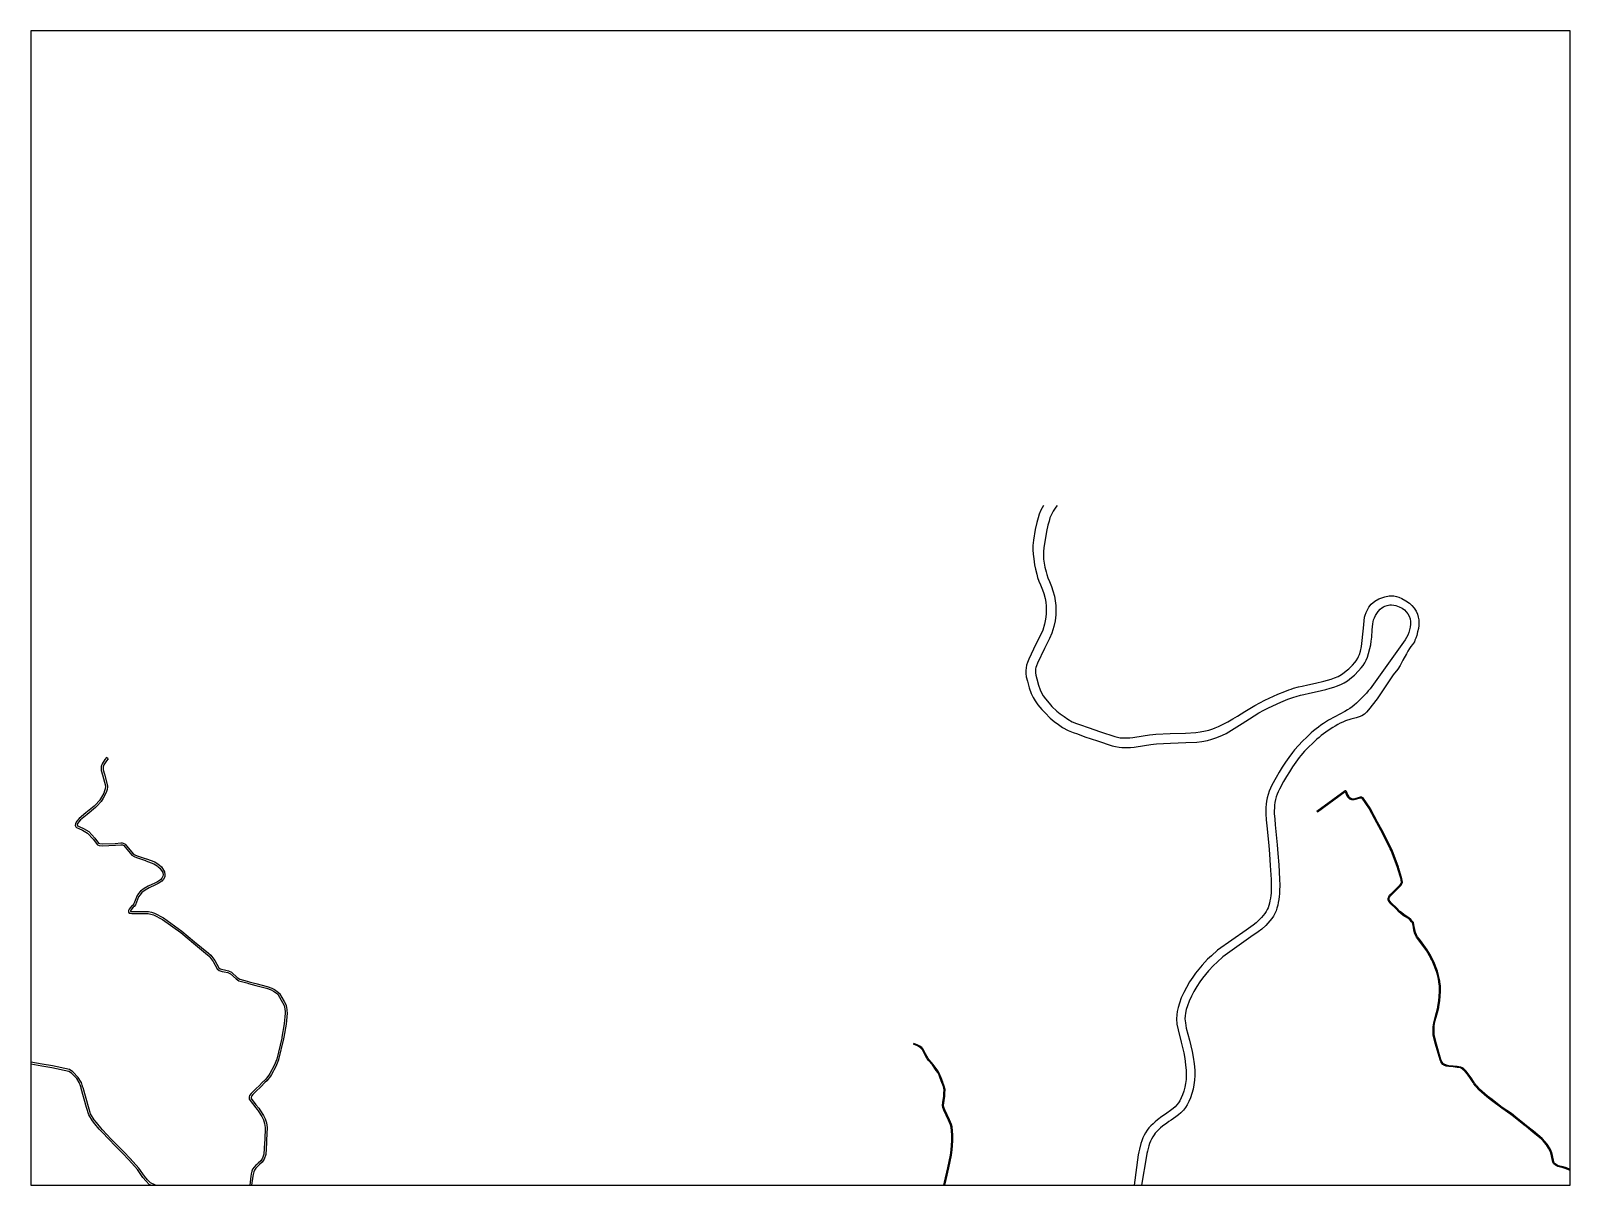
# Model space of a CAD drawing. Header units: metres. Extents: x 8000 to 12000, y -96000 to -95400.
# Drawn here: x 8000 to 8800, y -96000 to -95400 of the extents above; entities that cross this region are included whole.
import ezdxf

# ---------------------------------------------------------------- set-up
doc = ezdxf.new("R2010")
doc.units = ezdxf.units.M
doc.header["$LTSCALE"] = 2.5
doc.layers.add('図郭', color=7, linetype='Continuous')
doc.layers.add('道路', color=7, linetype='Continuous')

msp = doc.modelspace()

# ---------------------------------------------------------------- linework, layer by layer
at = {"layer": '図郭'}
msp.add_lwpolyline([(8000, -96000), (8800, -96000), (8800, -95400), (8000, -95400)], close=True, dxfattribs=at)
at = {"layer": '道路'}
for points in [[(8526.2, -95646.72), (8524.86, -95649.2), (8524.07, -95651.21), (8523.48, -95653.18), (8522.82, -95655.54), (8521.99, -95659.18), (8521.08, -95664.66), (8520.82, -95667.51), (8520.8, -95669.85), (8520.93, -95672.1), (8521.25, -95674.49), (8521.69, -95677.56), (8522.13, -95679.8), (8522.75, -95682.38), (8523.21, -95684.13), (8523.88, -95686.05), (8524.68, -95688.04), (8525.71, -95690.57), (8526.37, -95692.52), (8527.07, -95695.05), (8527.42, -95696.97), (8527.63, -95699.1), (8527.71, -95701.14), (8527.66, -95703.19), (8527.32, -95705.79), (8526.81, -95708.45), (8525.87, -95711.44), (8524.89, -95713.79), (8522.38, -95718.8), (8518.69, -95726.55), (8517.93, -95728.28), (8517.46, -95729.63), (8517.22, -95731.08), (8517.12, -95732.46), (8517.14, -95734.1), (8517.34, -95735.77), (8517.89, -95738.03), (8518.85, -95741.52), (8519.86, -95744.41), (8520.92, -95746.54), (8521.99, -95748.31), (8523.37, -95750.32), (8525.41, -95752.74), (8527.07, -95754.56), (8529.75, -95757.26), (8531.85, -95759.01), (8534.06, -95760.53), (8536.15, -95762.08), (8539.07, -95763.66), (8541.67, -95764.65), (8543.87, -95765.44), (8547.77, -95766.88), (8554.34, -95769.07), (8562, -95771.61), (8563.67, -95772.04), (8565.57, -95772.38), (8567.04, -95772.49), (8568.38, -95772.53), (8569.9, -95772.5), (8571.51, -95772.44), (8573.34, -95772.25), (8578.77, -95771.44), (8582.03, -95770.91), (8583.53, -95770.74), (8584.97, -95770.66), (8592.32, -95770.25), (8600.27, -95769.96), (8605.88, -95769.65), (8608.5, -95769.32), (8611.57, -95768.79), (8613.7, -95768.25), (8615.91, -95767.45), (8617.27, -95766.98), (8619.24, -95766.16), (8621.24, -95765.16), (8629.45, -95759.95), (8633.3, -95757.54), (8635.78, -95756), (8638.26, -95754.54), (8640.76, -95753.15), (8643.29, -95751.85), (8649.64, -95748.91), (8653.28, -95747.44), (8655.34, -95746.73), (8656.41, -95746.31), (8657.5, -95745.95), (8659.82, -95745.31), (8661.64, -95744.88), (8664.58, -95744.18), (8668.48, -95743.39), (8673.05, -95742.35), (8675.18, -95741.74), (8677.18, -95741.13), (8679.06, -95740.41), (8681.22, -95739.58), (8682.59, -95738.81), (8684.26, -95737.77), (8686.33, -95736.13), (8687.94, -95734.88), (8690.02, -95732.67), (8691.41, -95731.15), (8692.34, -95729.91), (8693.33, -95728.42), (8694.02, -95727.15), (8694.67, -95725.57), (8695.22, -95723.67), (8695.88, -95721.04), (8696.33, -95719.11), (8696.61, -95717.25), (8696.89, -95715.21), (8697.14, -95711.28), (8697.43, -95708.15), (8697.81, -95706.2), (8698.24, -95705.05), (8698.8, -95703.94), (8699.54, -95702.79), (8700.25, -95701.79), (8701.3, -95700.62), (8702.04, -95699.91), (8702.92, -95699.37), (8703.69, -95699.06), (8704.85, -95698.68), (8706.26, -95698.38), (8707.18, -95698.41), (8708.32, -95698.55), (8709.36, -95698.75), (8711.11, -95699.34), (8712.69, -95700.09), (8713.83, -95700.95), (8714.83, -95701.94), (8715.68, -95703.09), (8716.38, -95704.32), (8716.81, -95705.64), (8716.96, -95707.03), (8716.93, -95708.47), (8716.78, -95709.9), (8716.48, -95711.31), (8716.07, -95712.7), (8715.56, -95714.04), (8714.91, -95715.34), (8714.16, -95716.59), (8713.34, -95717.81), (8712.48, -95719.01), (8710.75, -95721.42), (8708.15, -95725.06), (8704.67, -95729.9), (8697.75, -95739.59), (8695.97, -95741.95), (8695.03, -95743.09), (8694.05, -95744.19), (8692.07, -95746.4), (8691.05, -95747.46), (8689.99, -95748.48), (8688.91, -95749.47), (8687.8, -95750.43), (8686.63, -95751.34), (8685.44, -95752.2), (8684.21, -95753), (8682.95, -95753.75), (8680.36, -95755.2), (8677.76, -95756.61), (8674.34, -95758.36), (8671.73, -95760.05), (8670.43, -95760.96), (8669.16, -95761.89), (8667.91, -95762.86), (8666.67, -95763.87), (8665.46, -95764.91), (8664.28, -95765.98), (8663.13, -95767.07), (8660.96, -95769.22), (8658.8, -95771.43), (8656.68, -95773.77), (8655.6, -95775.07), (8653.73, -95777.62), (8651.99, -95780.19), (8650.33, -95782.78), (8648.73, -95785.41), (8647.2, -95788.08), (8644.99, -95792.12), (8644.25, -95793.62), (8643.56, -95795.21), (8642.97, -95796.9), (8642.52, -95798.63), (8642.21, -95800.31), (8641.97, -95801.98), (8641.84, -95803.69), (8641.8, -95805.36), (8641.83, -95807.01), (8642.05, -95810.15), (8642.36, -95813.17), (8643.39, -95823.47), (8643.71, -95827.87), (8644.1, -95833.8), (8644.53, -95841.18), (8644.62, -95844.04), (8644.6, -95846.86), (8644.53, -95848.14), (8644.38, -95849.45), (8644.18, -95850.84), (8643.97, -95852.21), (8643.71, -95853.48), (8643.39, -95854.69), (8643.01, -95855.8), (8642.58, -95856.78), (8642.01, -95857.75), (8641.32, -95858.76), (8640.5, -95859.83), (8639.62, -95860.92), (8638.76, -95861.8), (8636.83, -95863.58), (8635.19, -95864.84), (8631.54, -95867.38), (8616.71, -95877.89), (8613.55, -95880.75), (8611.58, -95882.58), (8608.73, -95885.55), (8606.93, -95887.67), (8605.32, -95889.85), (8603.97, -95891.8), (8602.23, -95894.3), (8600.55, -95897.26), (8599.24, -95899.88), (8597.9, -95902.65), (8596.91, -95905.37), (8596.2, -95907.64), (8595.79, -95909.78), (8595.54, -95911.41), (8595.37, -95913.6), (8595.65, -95916.31), (8596.19, -95919.31), (8597.9, -95925.61), (8599.13, -95931.2), (8599.65, -95934.2), (8600.15, -95937.44), (8600.47, -95940.4), (8600.48, -95942.9), (8600.38, -95945.08), (8600.11, -95947.1), (8599.71, -95949.01), (8599.18, -95951.05), (8598.58, -95952.97), (8597.89, -95954.53), (8597.12, -95956.06), (8596.44, -95957.1), (8595.62, -95958.15), (8594.62, -95959.27), (8593.61, -95960.19), (8592.34, -95961.21), (8590.37, -95962.57), (8589.12, -95963.38), (8587.86, -95964.22), (8585.45, -95966.03), (8584.3, -95967.01), (8583.19, -95968.02), (8582.08, -95969.06), (8581.04, -95970.19), (8580.14, -95971.42), (8579.36, -95972.72), (8578.62, -95974.05), (8577.96, -95975.43), (8577.4, -95976.86), (8576.92, -95978.31), (8576.14, -95981.2), (8575.8, -95982.65), (8575.51, -95984.13), (8573.47, -96000)], [(8533.43, -95646.72), (8532.7, -95647.67), (8531.3, -95649.7), (8530.22, -95651.69), (8529.65, -95653.14), (8529.15, -95654.82), (8528.54, -95656.99), (8527.78, -95660.32), (8526.92, -95665.56), (8526.49, -95668.54), (8526.29, -95670.79), (8526.26, -95672.77), (8526.36, -95674.6), (8526.63, -95676.76), (8527.02, -95678.73), (8527.6, -95681.17), (8528, -95682.67), (8528.56, -95684.29), (8529.32, -95686.17), (8530.39, -95688.82), (8531.15, -95691.04), (8531.94, -95693.93), (8532.38, -95696.27), (8532.62, -95698.76), (8532.71, -95701.1), (8532.65, -95703.57), (8532.26, -95706.59), (8531.66, -95709.68), (8530.58, -95713.16), (8529.44, -95715.88), (8526.87, -95721), (8523.24, -95728.62), (8522.59, -95730.12), (8522.32, -95730.88), (8522.19, -95731.66), (8522.12, -95732.6), (8522.14, -95733.77), (8522.27, -95734.89), (8522.73, -95736.77), (8523.62, -95740.02), (8524.48, -95742.46), (8525.3, -95744.13), (8526.19, -95745.6), (8527.35, -95747.28), (8529.18, -95749.45), (8530.69, -95751.12), (8533.14, -95753.58), (8534.87, -95755.02), (8536.96, -95756.46), (8538.84, -95757.85), (8541.16, -95759.11), (8543.4, -95759.96), (8545.58, -95760.74), (8549.43, -95762.16), (8555.92, -95764.33), (8563.4, -95766.81), (8564.73, -95767.15), (8566.2, -95767.41), (8567.3, -95767.49), (8568.42, -95767.53), (8569.76, -95767.5), (8571.15, -95767.45), (8572.71, -95767.29), (8578, -95766.5), (8581.34, -95765.96), (8583.1, -95765.75), (8584.69, -95765.66), (8592.09, -95765.26), (8600.03, -95764.97), (8605.43, -95764.67), (8607.77, -95764.38), (8610.53, -95763.9), (8612.23, -95763.47), (8614.24, -95762.74), (8615.49, -95762.31), (8617.16, -95761.61), (8619.02, -95760.68), (8622, -95759.1), (8624.61, -95757.68), (8627.17, -95756.18), (8630.97, -95753.81), (8633.5, -95752.24), (8636.07, -95750.72), (8638.69, -95749.27), (8641.36, -95747.9), (8648, -95744.82), (8651.73, -95743.32), (8653.83, -95742.59), (8654.92, -95742.17), (8656.21, -95741.74), (8658.73, -95741.04), (8660.63, -95740.6), (8663.63, -95739.88), (8667.56, -95739.09), (8671.95, -95738.08), (8673.93, -95737.52), (8675.75, -95736.96), (8677.48, -95736.3), (8679.34, -95735.59), (8680.35, -95735.02), (8681.72, -95734.17), (8683.61, -95732.67), (8684.97, -95731.61), (8686.8, -95729.67), (8688.03, -95728.34), (8688.74, -95727.38), (8689.56, -95726.14), (8690.05, -95725.25), (8690.51, -95724.12), (8690.97, -95722.52), (8691.61, -95720), (8692.55, -95710.52), (8692.86, -95706.65), (8693.09, -95704.84), (8693.42, -95703.67), (8693.98, -95702.3), (8694.65, -95700.98), (8695.36, -95699.53), (8696.6, -95698.06), (8698.5, -95696.46), (8700.55, -95695.22), (8702.12, -95694.68), (8703.63, -95694.18), (8705.86, -95693.74), (8707.26, -95693.63), (8708.37, -95693.74), (8709.76, -95694.02), (8711.02, -95694.39), (8712.51, -95695.1), (8714.51, -95696.22), (8716.4, -95697.57), (8717.66, -95698.68), (8718.96, -95700.09), (8719.98, -95701.7), (8720.57, -95703.15), (8721.05, -95704.72), (8721.27, -95706.11), (8721.31, -95707.68), (8721.27, -95709.16), (8721.08, -95710.73), (8720.68, -95712.41), (8720.25, -95714.26), (8719.76, -95715.71), (8719.33, -95716.75), (8719.01, -95717.58), (8718.56, -95718.35), (8718.12, -95719.04), (8717.26, -95720.01), (8716.54, -95720.99), (8715.68, -95722.35), (8714.89, -95723.85), (8713.02, -95727.12), (8711.61, -95729.87), (8710.38, -95731.76), (8707.98, -95734.81), (8699.62, -95747.13), (8695.21, -95752.99), (8694.22, -95754.17), (8693.05, -95755.22), (8691.73, -95756.04), (8690.27, -95756.61), (8688.81, -95757.03), (8685.95, -95757.82), (8683.14, -95758.71), (8681.81, -95759.27), (8680.51, -95759.91), (8679.21, -95760.6), (8677.93, -95761.33), (8676.67, -95762.09), (8674.19, -95763.7), (8672.99, -95764.54), (8671.81, -95765.41), (8670.64, -95766.31), (8669.49, -95767.24), (8668.37, -95768.21), (8667.27, -95769.2), (8666.19, -95770.22), (8664.08, -95772.32), (8662, -95774.45), (8660.01, -95776.65), (8659.08, -95777.78), (8657.33, -95780.16), (8655.67, -95782.62), (8654.07, -95785.11), (8652.52, -95787.65), (8651.04, -95790.23), (8648.89, -95794.15), (8648.25, -95795.47), (8647.66, -95796.81), (8647.18, -95798.19), (8646.82, -95799.59), (8646.55, -95801.02), (8646.35, -95802.46), (8646.24, -95803.91), (8646.2, -95805.37), (8646.23, -95806.82), (8646.44, -95809.77), (8646.74, -95812.73), (8647.77, -95823.09), (8648.1, -95827.56), (8648.5, -95833.53), (8648.93, -95840.99), (8649.02, -95843.99), (8649, -95846.99), (8648.92, -95848.51), (8648.75, -95850.01), (8648.53, -95851.5), (8648.3, -95853), (8647.99, -95854.49), (8647.6, -95855.95), (8647.12, -95857.39), (8646.5, -95858.79), (8645.73, -95860.11), (8644.89, -95861.34), (8643.95, -95862.55), (8642.92, -95863.84), (8641.82, -95864.96), (8639.67, -95866.94), (8637.8, -95868.39), (8634.07, -95870.98), (8619.47, -95881.33), (8616.53, -95883.99), (8614.67, -95885.72), (8612, -95888.5), (8610.39, -95890.4), (8608.9, -95892.41), (8607.58, -95894.31), (8605.95, -95896.64), (8604.44, -95899.32), (8603.19, -95901.82), (8601.95, -95904.36), (8601.08, -95906.78), (8600.48, -95908.72), (8600.12, -95910.53), (8599.91, -95911.91), (8599.79, -95913.54), (8600.01, -95915.69), (8600.48, -95918.34), (8602.17, -95924.56), (8603.47, -95930.45), (8603.99, -95933.49), (8604.52, -95936.87), (8604.87, -95940.16), (8604.88, -95943), (8604.76, -95945.47), (8604.45, -95947.84), (8603.99, -95950.02), (8603.41, -95952.26), (8602.71, -95954.51), (8601.87, -95956.41), (8600.94, -95958.26), (8600.02, -95959.67), (8598.99, -95960.98), (8597.69, -95962.44), (8596.45, -95963.48), (8595.12, -95964.49), (8592.7, -95966.19), (8591.48, -95966.97), (8590.36, -95967.73), (8588.14, -95969.39), (8587.14, -95970.24), (8586.11, -95971.18), (8585.14, -95972.09), (8584.37, -95972.93), (8583.73, -95973.8), (8583.09, -95974.87), (8582.45, -95976.02), (8581.91, -95977.16), (8581.44, -95978.32), (8581.04, -95979.54), (8580.31, -95982.26), (8580, -95983.56), (8579.76, -95984.81), (8577.22, -96000)], [(8039.42, -95777.78), (8038.47, -95778.8), (8037.08, -95780.99), (8036.6, -95782.39), (8036.53, -95783.89), (8036.66, -95784.41), (8037.25, -95786.63), (8038.81, -95792.51), (8038.79, -95792.82), (8038.69, -95794.07), (8038.36, -95795.08), (8037.99, -95796.17), (8036.72, -95798.37), (8035.74, -95800.05), (8033.59, -95802.34), (8032.93, -95803.03), (8028.69, -95806.47), (8025.18, -95809.37), (8024, -95810.78), (8023.2, -95812.01), (8023.12, -95812.98), (8023.42, -95813.7), (8023.81, -95814.12), (8025.02, -95814.64), (8026.93, -95815.46), (8029.47, -95816.95), (8032.47, -95820.22), (8034.65, -95823.09), (8035.62, -95823.44), (8037.08, -95823.63), (8043.97, -95823.32), (8046.84, -95823.04), (8047.29, -95823.09), (8047.7, -95823.15), (8048.37, -95823.52), (8052.49, -95828.51), (8053.65, -95829.17), (8054.94, -95829.74), (8059.61, -95831.31), (8059.78, -95831.37), (8063.99, -95832.88), (8065.66, -95833.92), (8066.24, -95834.45), (8067.12, -95835.25), (8068.56, -95837.49), (8068.73, -95838.65), (8068.64, -95839.41), (8068.09, -95840.41), (8067.48, -95841.3), (8065.8, -95842.3), (8064.4, -95842.97), (8061, -95844.58), (8058.9, -95845.83), (8057.1, -95847.18), (8056.01, -95848.4), (8055.1, -95849.71), (8054.57, -95851.23), (8053.63, -95853.79), (8052.84, -95854.54), (8052.46, -95854.88), (8051.11, -95856.52), (8050.73, -95857.26), (8050.72, -95857.31), (8050.84, -95858.06), (8051.21, -95858.57), (8051.84, -95858.65), (8052.47, -95858.7), (8052.85, -95858.72), (8061.07, -95858.8), (8062.43, -95859.04), (8063.85, -95859.47), (8068.52, -95861.91), (8077.89, -95868.68), (8084.51, -95874.23), (8091.75, -95880.19), (8092.78, -95881.04), (8094.76, -95883.8), (8096.94, -95887.6), (8097.91, -95888.46), (8099.49, -95888.87), (8100.54, -95889.09), (8102.33, -95889.46), (8103.73, -95890.18), (8106.69, -95892.73), (8108.12, -95893.86), (8112.2, -95894.9), (8113.21, -95895.17), (8117, -95896.17)], [(8040.15, -95778.46), (8039.26, -95779.41), (8037.98, -95781.43), (8037.59, -95782.58), (8037.53, -95783.78), (8037.63, -95784.15), (8038.22, -95786.37), (8039.82, -95792.42), (8039.79, -95792.9), (8039.68, -95794.27), (8039.3, -95795.4), (8038.91, -95796.58), (8037.58, -95798.87), (8036.55, -95800.65), (8034.32, -95803.02), (8033.62, -95803.77), (8029.32, -95807.25), (8025.88, -95810.08), (8024.81, -95811.37), (8024.18, -95812.35), (8024.13, -95812.83), (8024.27, -95813.15), (8024.4, -95813.28), (8025.42, -95813.72), (8027.38, -95814.57), (8030.1, -95816.16), (8033.24, -95819.58), (8035.27, -95822.25), (8035.86, -95822.46), (8037.13, -95822.62), (8043.9, -95822.32), (8046.85, -95822.03), (8047.41, -95822.1), (8048.02, -95822.18), (8049.02, -95822.74), (8053.14, -95827.73), (8054.1, -95828.27), (8055.3, -95828.8), (8059.93, -95830.37), (8060.11, -95830.43), (8064.43, -95831.98), (8066.26, -95833.12), (8066.91, -95833.71), (8067.89, -95834.6), (8069.52, -95837.13), (8069.74, -95838.64), (8069.61, -95839.72), (8068.94, -95840.94), (8068.18, -95842.05), (8066.27, -95843.18), (8064.83, -95843.87), (8061.47, -95845.46), (8059.46, -95846.66), (8057.78, -95847.92), (8056.79, -95849.02), (8056, -95850.17), (8055.51, -95851.56), (8054.49, -95854.35), (8053.66, -95855.15), (8053.19, -95855.56), (8051.95, -95857.07), (8051.76, -95857.47), (8051.78, -95857.64), (8051.94, -95857.66), (8052.54, -95857.7), (8052.89, -95857.72), (8061.16, -95857.8), (8062.67, -95858.07), (8064.23, -95858.54), (8069.05, -95861.05), (8078.51, -95867.89), (8085.15, -95873.46), (8092.39, -95879.42), (8093.51, -95880.35), (8095.6, -95883.26), (8097.73, -95886.95), (8098.4, -95887.55), (8099.72, -95887.89), (8100.75, -95888.11), (8102.67, -95888.51), (8104.29, -95889.35), (8107.32, -95891.96), (8108.57, -95892.94), (8112.45, -95893.94), (8113.47, -95894.21), (8117, -95895.14)], [(8040.15, -95778.46), (8039.42, -95777.78)], [(8749.53, -95946.69), (8748.1, -95944.54), (8746.64, -95942.36), (8745.34, -95940.85), (8744.02, -95939.65), (8743, -95939.05), (8741.24, -95938.81), (8739.18, -95938.55), (8736.86, -95938.38), (8735.61, -95938.05), (8734.29, -95937.56), (8733.86, -95937.3), (8732.96, -95936.25), (8732.87, -95936.11), (8732.36, -95934.89), (8732.35, -95934.85), (8730.05, -95926.76), (8728.82, -95922.01), (8728.78, -95919.87), (8728.79, -95919.55), (8728.82, -95917.62), (8729.05, -95915.53), (8730.47, -95910.15), (8731.17, -95907.48), (8731.23, -95907.15), (8731.78, -95904.09), (8732.1, -95899.31), (8732.04, -95896.49), (8731.75, -95894.33), (8731.67, -95893.93), (8731.13, -95891.14), (8730.59, -95888.97), (8728.6, -95884.05), (8727.97, -95882.73), (8727.65, -95882.14), (8726.88, -95880.77), (8725.3, -95877.96), (8721.73, -95873.18), (8720.17, -95871.1), (8719.58, -95870.05), (8719.13, -95868.78), (8718.73, -95867.21), (8718.31, -95864.85), (8718.07, -95863.7), (8717.57, -95863.09), (8716.81, -95862.24), (8715.92, -95861.44), (8714.02, -95860.3), (8713.18, -95859.77), (8711.93, -95858.71), (8711.18, -95858.07), (8709.31, -95856.24), (8706.84, -95853.82), (8706.72, -95853.68), (8705.91, -95852.62), (8705.44, -95851.73), (8705.4, -95850.84), (8705.68, -95850.09), (8706.12, -95849.27), (8707.59, -95847.85), (8711.62, -95843.94), (8712.1, -95843.18), (8712.26, -95842.57), (8712.23, -95841.47), (8712.08, -95840.99), (8710.42, -95835.51), (8710.22, -95834.95), (8706.98, -95826.11), (8706.49, -95825.12), (8703.37, -95818.77), (8701.6, -95815.49), (8699.49, -95811.6), (8695.72, -95804.61), (8695.53, -95804.34)], [(8750.13, -95946.69), (8748.51, -95944.26), (8747.04, -95942.05), (8745.7, -95940.5), (8744.31, -95939.24), (8743.17, -95938.57), (8741.31, -95938.31), (8739.23, -95938.05), (8736.94, -95937.88), (8735.76, -95937.57), (8734.51, -95937.11), (8734.19, -95936.91), (8733.36, -95935.95), (8733.32, -95935.88), (8732.83, -95934.73), (8730.53, -95926.63), (8729.32, -95921.95), (8729.28, -95919.87), (8729.29, -95919.56), (8729.32, -95917.65), (8729.54, -95915.62), (8730.95, -95910.29), (8731.66, -95907.59), (8731.72, -95907.24), (8732.28, -95904.15), (8732.6, -95899.32), (8732.54, -95896.45), (8732.24, -95894.25), (8732.16, -95893.84), (8731.62, -95891.03), (8731.07, -95888.82), (8729.06, -95883.84), (8728.42, -95882.5), (8728.08, -95881.9), (8727.32, -95880.52), (8725.72, -95877.69), (8722.13, -95872.88), (8720.59, -95870.83), (8720.04, -95869.84), (8719.61, -95868.64), (8719.22, -95867.1), (8718.8, -95864.75), (8718.54, -95863.48), (8717.95, -95862.76), (8717.17, -95861.89), (8716.22, -95861.04), (8714.28, -95859.88), (8713.48, -95859.37), (8712.25, -95858.33), (8711.51, -95857.7), (8709.66, -95855.88), (8707.21, -95853.49), (8707.12, -95853.37), (8706.33, -95852.35), (8705.94, -95851.6), (8705.91, -95850.91), (8706.13, -95850.3), (8706.53, -95849.58), (8707.94, -95848.21), (8712.01, -95844.26), (8712.56, -95843.38), (8712.76, -95842.63), (8712.73, -95841.39), (8712.56, -95840.84), (8710.9, -95835.35), (8710.69, -95834.77), (8707.44, -95825.92), (8706.94, -95824.9), (8703.82, -95818.54), (8702.04, -95815.25), (8699.93, -95811.36), (8696.15, -95804.34), (8695.94, -95804.05)], [(8117, -95895.14), (8122.77, -95896.65), (8125.32, -95897.56), (8126.73, -95898.26), (8128.81, -95899.87), (8129.32, -95900.42), (8131.72, -95904.48), (8131.78, -95904.61), (8132.78, -95906.68), (8133.09, -95908.76), (8133.13, -95909.23), (8133.15, -95910.61), (8132.69, -95916.33), (8131.51, -95923.14), (8131.38, -95923.87), (8128.79, -95934.69), (8128.74, -95934.85), (8127.37, -95938.22), (8125.08, -95942.48), (8124.53, -95943.34), (8122.69, -95945.68), (8121.66, -95946.7)], [(8117, -95896.17), (8122.48, -95897.61), (8124.92, -95898.48), (8126.19, -95899.11), (8128.13, -95900.61), (8128.52, -95901.02), (8130.84, -95904.96), (8130.88, -95905.04), (8131.81, -95906.98), (8132.1, -95908.87), (8132.13, -95909.28), (8132.15, -95910.58), (8131.7, -95916.21), (8130.52, -95922.97), (8130.41, -95923.66), (8127.82, -95934.46), (8127.81, -95934.49), (8126.46, -95937.79), (8124.21, -95941.98), (8123.71, -95942.76), (8121.94, -95945.02), (8120.23, -95946.7)], [(8458.96, -95926.3), (8458.77, -95926.76)], [(8472.57, -95944.32), (8472.03, -95942.88), (8471.3, -95941.39), (8470.58, -95940.32), (8468.59, -95937.51), (8466.56, -95935.23), (8465.93, -95934.43), (8465.68, -95934.12), (8464.61, -95932), (8463.51, -95929.89), (8462.62, -95928.84), (8461.67, -95928.12), (8460.83, -95927.58), (8458.77, -95926.76)], [(8473.04, -95944.15), (8472.49, -95942.68), (8471.74, -95941.14), (8470.99, -95940.04), (8468.98, -95937.2), (8466.95, -95934.91), (8466.32, -95934.12), (8466.11, -95933.85), (8465.03, -95931.74), (8463.93, -95929.61), (8462.97, -95928.48), (8461.95, -95927.71), (8461.05, -95927.14), (8458.96, -95926.3)], [(8026.27, -95946.7), (8026.2, -95946.47), (8024.69, -95943.96), (8021.86, -95941.02), (8020.12, -95939.94), (8011.22, -95937.97), (8005.9, -95937.05), (8000, -95936.04)], [(8025.17, -95946.7), (8023.89, -95944.57), (8021.23, -95941.8), (8019.74, -95940.88), (8011.02, -95938.95), (8005.73, -95938.04), (8000, -95937.05)], [(8062.39, -96000), (8061.56, -95999.62), (8059.93, -95997.95), (8058.28, -95995.95), (8055.39, -95991.75), (8050.98, -95986.75), (8047.68, -95983.42), (8043.25, -95978.95), (8041.1, -95976.67), (8036.57, -95971.85), (8035.59, -95970.81), (8033.32, -95968.02), (8032.15, -95966.57), (8030.17, -95963.38), (8028.98, -95959.62), (8026.2, -95949.65), (8026.14, -95949.46), (8025.75, -95948.3), (8025.28, -95946.9), (8025.17, -95946.7)], [(8064.82, -96000), (8062.14, -95998.79), (8060.68, -95997.28), (8059.08, -95995.34), (8056.18, -95991.13), (8051.71, -95986.07), (8048.39, -95982.71), (8043.97, -95978.26), (8041.83, -95975.99), (8037.3, -95971.17), (8036.35, -95970.15), (8034.1, -95967.38), (8032.97, -95965.99), (8031.09, -95962.96), (8029.94, -95959.34), (8027.16, -95949.36), (8027.09, -95949.15), (8026.7, -95947.98), (8026.27, -95946.7)], [(8120.23, -95946.7), (8118.81, -95948.1), (8117, -95949.85), (8114.62, -95952.18), (8114.51, -95952.31), (8113.74, -95953.32), (8113.47, -95954.32), (8113.53, -95955.31), (8117, -95959.81)], [(8117, -95951.24), (8115.37, -95952.84), (8115.31, -95952.92), (8114.66, -95953.77), (8114.48, -95954.42), (8114.51, -95954.94), (8117, -95958.18)], [(8121.66, -95946.7), (8119.51, -95948.82), (8117, -95951.24)], [(8473.47, -95946.69), (8473.45, -95946.65), (8472.57, -95944.32)], [(8474, -95946.69), (8473.92, -95946.48), (8473.04, -95944.15)], [(8474.56, -96000), (8474.9, -95998.48), (8476.58, -95990.93), (8477.99, -95984.38), (8478.3, -95981.59), (8478.66, -95976.94), (8478.63, -95974.28), (8478.63, -95974.01), (8478.33, -95969.8), (8478.03, -95968.57), (8476.9, -95966.2), (8474.5, -95961.03), (8474.05, -95959.6), (8473.86, -95958.62), (8474.03, -95957.05), (8474.42, -95953.64), (8474.56, -95952.37), (8474.61, -95950.36), (8474.24, -95948.68), (8473.47, -95946.69)], [(8475.08, -96000), (8475.39, -95998.59), (8477.07, -95991.03), (8478.49, -95984.46), (8478.79, -95981.64), (8479.16, -95976.95), (8479.13, -95974.28), (8479.13, -95973.99), (8478.82, -95969.73), (8478.5, -95968.41), (8477.35, -95965.98), (8474.97, -95960.84), (8474.53, -95959.47), (8474.36, -95958.6), (8474.53, -95957.11), (8474.92, -95953.69), (8475.06, -95952.4), (8475.12, -95950.31), (8474.71, -95948.53), (8474, -95946.69)], [(8750.92, -95948.55), (8749.92, -95947.27), (8749.53, -95946.69)], [(8751.56, -95948.55), (8750.33, -95946.98), (8750.13, -95946.69)], [(8800, -95992.35), (8797.92, -95991.46), (8796.28, -95990.98), (8793.61, -95990.3), (8792.35, -95989.6), (8791.33, -95988.79), (8791.33, -95988.78), (8790.94, -95988.05), (8790.8, -95987.12), (8789.9, -95983.19), (8789.64, -95982.55), (8789.45, -95982.08), (8788.73, -95980.74), (8787.63, -95979.01), (8786.41, -95977.54), (8785.06, -95976.14), (8780.62, -95972.35), (8777.03, -95969.5), (8775.82, -95968.55), (8771.46, -95965.06), (8769.12, -95963.18), (8764.41, -95959.95), (8759.14, -95955.93), (8756.72, -95954.08), (8752.57, -95950.4), (8751.2, -95948.9), (8750.92, -95948.55)], [(8800, -95991.8), (8798.09, -95990.99), (8796.42, -95990.5), (8793.8, -95989.84), (8792.63, -95989.19), (8791.72, -95988.46), (8791.42, -95987.89), (8791.29, -95987.03), (8790.38, -95983.04), (8790.1, -95982.36), (8789.9, -95981.87), (8789.16, -95980.49), (8788.04, -95978.72), (8786.79, -95977.2), (8785.4, -95975.78), (8780.94, -95971.96), (8777.34, -95969.11), (8776.13, -95968.16), (8771.77, -95964.66), (8769.42, -95962.78), (8764.7, -95959.54), (8759.45, -95955.53), (8757.04, -95953.69), (8752.92, -95950.05), (8751.58, -95948.58), (8751.56, -95948.55)], [(8117, -95958.18), (8118.43, -95960.01), (8119.06, -95960.84), (8120.92, -95963.74), (8121.86, -95965.58), (8122.47, -95967.62), (8122.83, -95970.02), (8122.55, -95976.51), (8122.48, -95977.95), (8122.17, -95984.06), (8121.36, -95986.39), (8120.24, -95987.99), (8118.77, -95989.28), (8118.11, -95989.87), (8117, -95991.16)], [(8117, -95959.81), (8117.65, -95960.65), (8118.24, -95961.41), (8120.05, -95964.24), (8120.93, -95965.95), (8121.49, -95967.84), (8121.82, -95970.07), (8121.55, -95976.47), (8121.48, -95977.9), (8121.18, -95983.87), (8120.47, -95985.93), (8119.49, -95987.31), (8118.1, -95988.53), (8117.41, -95989.16), (8117, -95989.63)], [(8117, -95989.63), (8115.3, -95991.61), (8114.89, -95992.75), (8114.54, -95994.21), (8114.4, -95995.23), (8113.76, -96000)], [(8117, -95991.16), (8116.18, -95992.12), (8115.85, -95993.04), (8115.52, -95994.39), (8115.39, -95995.36), (8114.77, -96000)]]:
    msp.add_lwpolyline(points, dxfattribs=at)
at = {"layer": '道路', "flags": 128}
for points in [[(8668.35, -95805.57), (8683.01, -95794.86), (8683.34, -95794.86), (8683.54, -95795.16), (8684.45, -95797.33), (8684.98, -95798.1), (8685.61, -95798.66), (8686.38, -95798.96), (8687.72, -95799.1), (8690.99, -95798.23), (8691.55, -95798.16), (8692.06, -95798.5), (8695.94, -95804.05)], [(8668.63, -95805.99), (8683.11, -95795.41), (8684, -95797.57), (8684.6, -95798.43), (8685.35, -95799.1), (8686.26, -95799.46), (8687.76, -95799.6), (8691.08, -95798.72), (8691.43, -95798.68), (8691.7, -95798.86), (8695.53, -95804.34)], [(8668.63, -95805.99), (8668.35, -95805.57)]]:
    msp.add_lwpolyline(points, dxfattribs=at)

doc.saveas('drawing.dxf')
